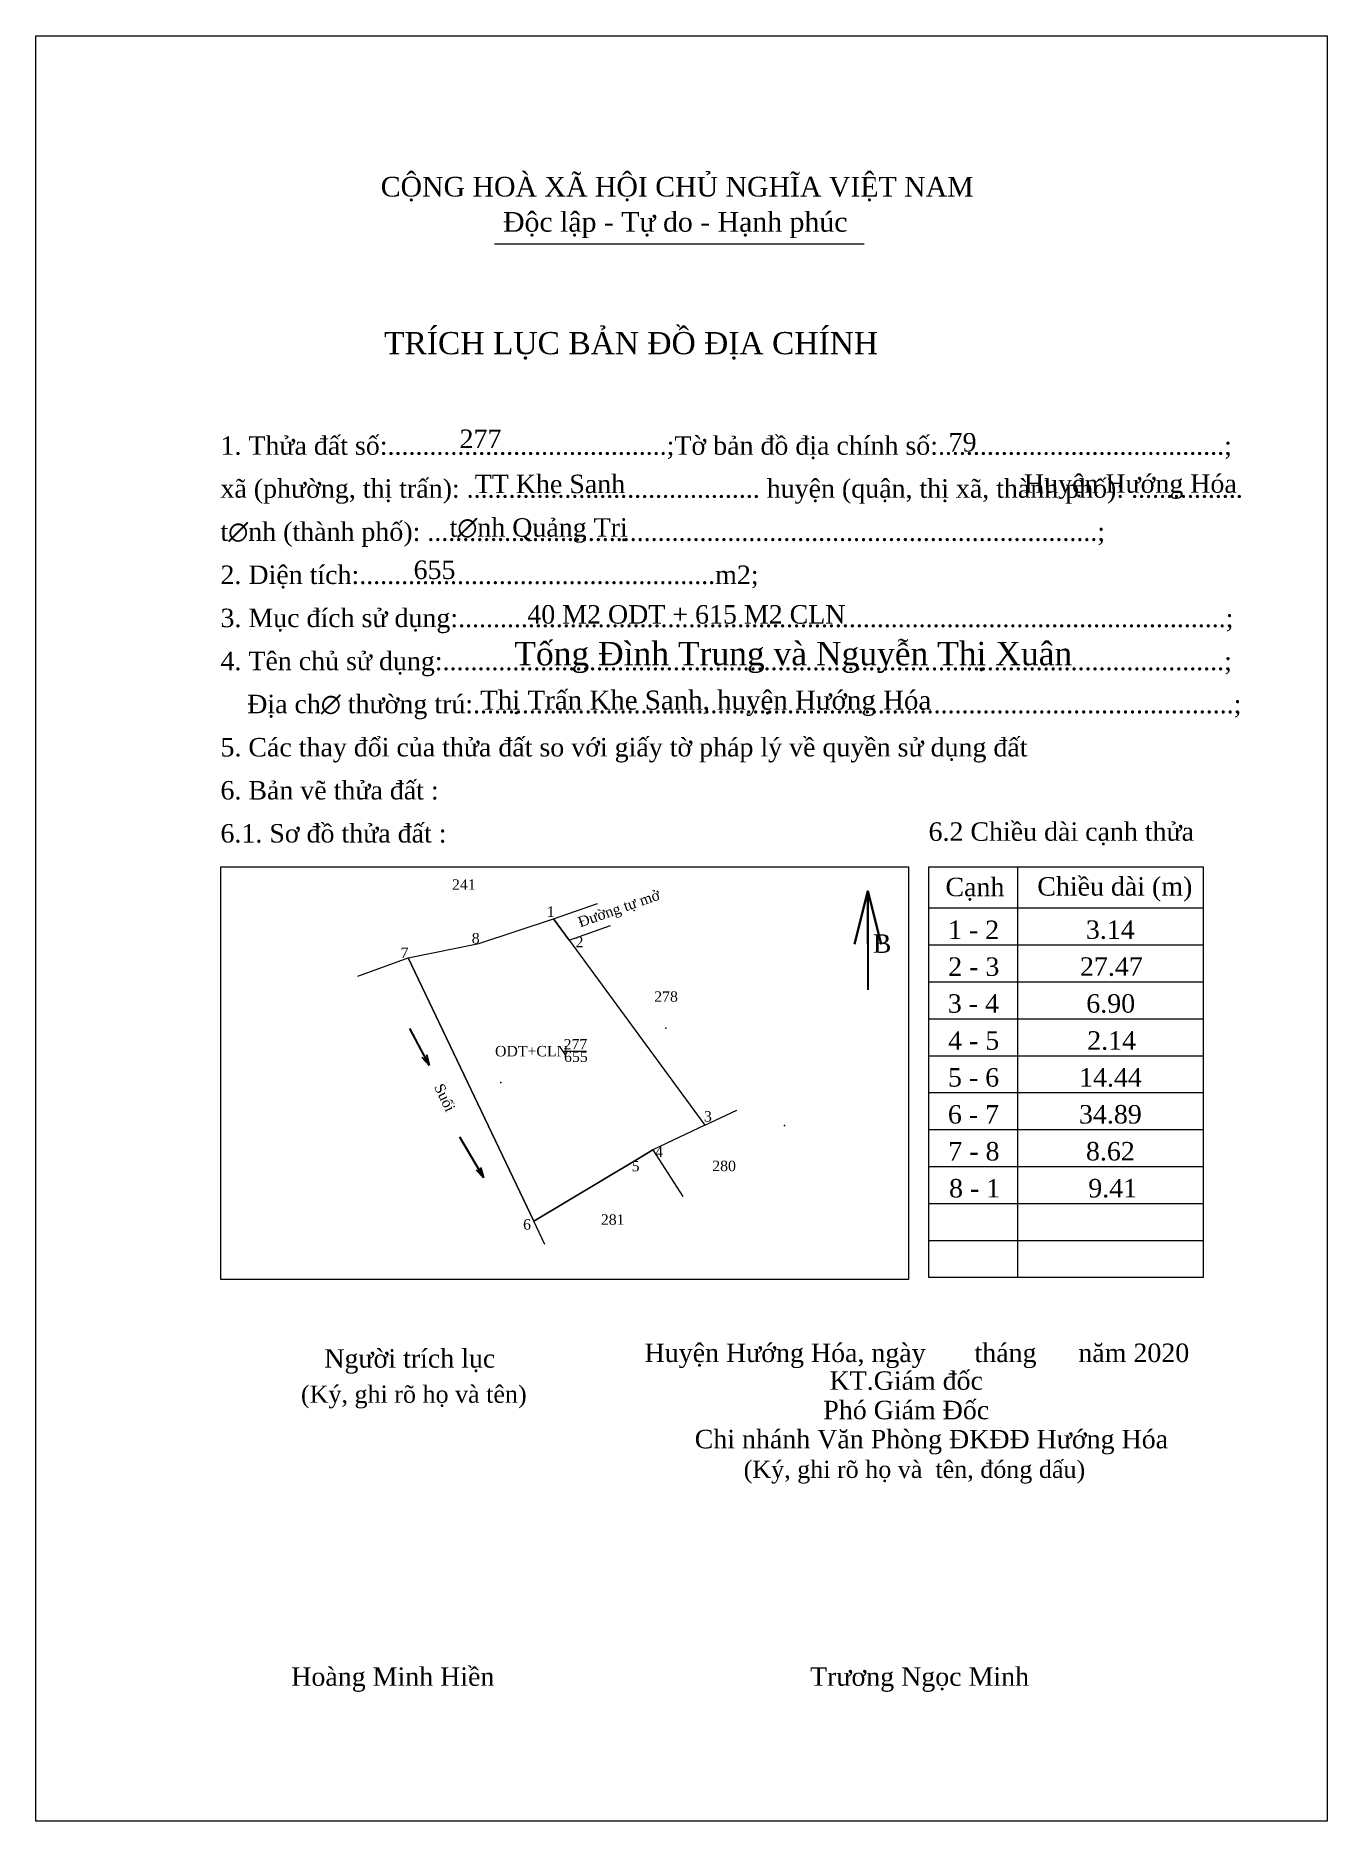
# Model space of a CAD drawing. Header units: metres. Extents: x 550731 to 551187, y 1838509 to 1839068.
# Drawn here: x 550731.4 to 550885.8, y 1838854 to 1839067.7 of the extents above; entities that cross this region are included whole.
import ezdxf
from ezdxf.enums import TextEntityAlignment as Align

# ---------------------------------------------------------------- set-up
doc = ezdxf.new("R2010")
doc.units = ezdxf.units.M
doc.header["$MEASUREMENT"] = 0
for name, color, linetype, lineweight in [('Level 1', 7, 'Continuous', 0), ('Level 10', 7, 'Continuous', 0), ('Level 13', 7, 'Continuous', 0), ('Level 18', 7, 'Continuous', 0), ('Level 2', 7, 'Continuous', 0), ('Level 30', 7, 'Continuous', 0), ('Level 4', 7, 'Continuous', 0), ('Level 63', 7, 'Continuous', 0)]:
    doc.layers.add(name, color=color, linetype=linetype, lineweight=lineweight)
doc.styles.add('Style-VHtime', font='VHtime.shx')
doc.styles.add('Style-VHtimeb', font='VHtimeb.shx')
doc.styles.add('Style-Vntime', font='Vntime.shx')
doc.styles.add('Style-Vntimeb', font='Vntimeb.shx')
doc.styles.add('Style-Vntimei I 0.00000', font='Vntimei.shx')
doc.dimstyles.get("Standard").update_dxf_attribs({"dimtxt": 0.18, "dimasz": 0.18, "dimexe": 0.18, "dimexo": 0.0625, "dimgap": 0.09, "dimtad": 0, "dimtih": 1, "dimtoh": 1, "dimdec": 4, "dimzin": 0, "dimdsep": 46, "dimtxsty": 'Standard', "dimcen": 0.09, "dimadec": 0, "dimazin": 0, "dimtfac": 1, "dimtdec": 4, "dimtofl": 0, "dimtmove": 0, "dimatfit": 3, "dimfxl": 1, "dimtolj": 1, "dimtzin": 0, "dimarcsym": 0})

msp = doc.modelspace()

# ---------------------------------------------------------------- texts
at = {"layer": 'Level 1', "color": 7, "linetype": 'Continuous', "lineweight": 0, "style": 'Style-Vntime'}
for s, p in [('ODT+CLN', (550790.66, 1838946.8)), ('277', (550795.92, 1838947.63)), ('655', (550795.97, 1838946.13))]:
    msp.add_text(s, height=1.25, dxfattribs=at).set_placement(p, align=Align.TOP_CENTER)
at = {"layer": 'Level 10', "color": 7, "linetype": 'Continuous', "lineweight": 0, "style": 'Style-Vntime'}
for s, height, p in [('277', 2.21, (550782.06, 1839018.32)), ('79', 2.21, (550840.54, 1839017.91)), ('TT Khe Sanh', 2.21, (550783.87, 1839012.93)), ('HuyÖn H\xadíng Hãa', 2.2097, (550849.55, 1839012.97)), ('t∅nh Qu¶ng TrÞ', 2.2097, (550780.87, 1839007.72))]:
    msp.add_text(s, height=height, dxfattribs=at).set_placement(p)
at = {"layer": 'Level 10', "color": 7, "linetype": 'Continuous', "lineweight": 0}
for s, height, style, p in [('655', 2.21, 'Style-Vntime', (550776.56, 1839004.87)), ('40 m2 ODT + 615 m2 CLN', 2.21, 'Style-VHtime', (550790.16, 1838999.53)), ('Tèng §×nh Trung vµ NguyÔn ThÞ Xu©n', 2.81, 'Style-Vntime', (550788.6, 1838995.14)), ('ThÞ TrÊn Khe Sanh, huyÖn H\xadíng Hãa', 2.29, 'Style-Vntime', (550784.52, 1838989.31))]:
    msp.add_text(s, height=height, dxfattribs=dict(at, style=style)).set_placement(p, align=Align.TOP_LEFT)
at = {"layer": 'Level 10', "color": 7, "linetype": 'Continuous', "lineweight": 0, "style": 'Style-Vntime'}
for s, height, p in [('HuyÖn H\xadíng Hãa, ngµy       th¸ng      n¨m 2020', 2.2097, (550836.75, 1838911.19)), ('Hoµng Minh HiÒn', 2.21, (550774.08, 1838872.46)), ('Tr\xad¬ng Ngäc Minh', 2.2097, (550837.06, 1838872.46))]:
    msp.add_text(s, height=height, dxfattribs=at).set_placement(p, align=Align.TOP_CENTER)
at = {"layer": 'Level 10', "color": 7, "linetype": 'Continuous', "lineweight": 0, "char_height": 2.21, "attachment_point": 5, "line_spacing_factor": 0.6}
for s, insert, style in [('1 - 2', (550843.52, 1838960.69), 'Style-VHtime'), ('3.14', (550859.87, 1838960.69), 'Style-Vntime'), ('2 - 3', (550843.55, 1838956.27), 'Style-VHtime'), ('27.47', (550860, 1838956.27), 'Style-Vntime'), ('3 - 4', (550843.5, 1838951.86), 'Style-VHtime'), ('6.90', (550859.92, 1838951.86), 'Style-Vntime'), ('4 - 5', (550843.53, 1838947.43), 'Style-VHtime'), ('2.14', (550860.03, 1838947.43), 'Style-Vntime'), ('5 - 6', (550843.52, 1838943.02), 'Style-VHtime'), ('14.44', (550859.89, 1838943.02), 'Style-Vntime'), ('6 - 7', (550843.51, 1838938.6), 'Style-VHtime'), ('34.89', (550859.88, 1838938.6), 'Style-Vntime'), ('7 - 8', (550843.56, 1838934.18), 'Style-VHtime'), ('8.62', (550859.88, 1838934.18), 'Style-Vntime'), ('8 - 1', (550843.65, 1838929.76), 'Style-VHtime'), ('9.41', (550860.16, 1838929.76), 'Style-Vntime')]:
    msp.add_mtext(s, dxfattribs=dict(at, insert=insert, style=style))
at = {"layer": 'Level 30', "color": 7, "linetype": 'Continuous', "lineweight": 0}
for s, height, style, p in [('CéNG HOµ X· HéI CHñ NGHÜA VIÖT NAM', 2.357, 'Style-VHtimeb', (550772.63, 1839048.41)), ('§éc lËp - Tù do - H¹nh phóc', 2.357, 'Style-Vntimeb', (550787.26, 1839044.2)), ('TRÝCH LôC B¶N ®å ®ÞA CHÝNH', 2.6516, 'Style-VHtimeb', (550773.03, 1839029.55)), ('1. Thöa ®Êt sè:........................................;Tê b¶n ®å ®Þa chÝnh sè:.........................................;', 2.20968, 'Style-Vntime', (550753.47, 1839017.52)), ('x· (ph\xadêng, thÞ trÊn): .......................................... huyÖn (quËn, thÞ x·, thµnh phè): ................', 2.20998, 'Style-Vntime', (550753.47, 1839012.38)), ('t∅nh (thµnh phè): ................................................................................................;', 2.20998, 'Style-Vntime', (550753.47, 1839007.22)), ('2. DiÖn tÝch:...................................................m2;', 2.21, 'Style-Vntime', (550753.47, 1839002.06)), ('3. Môc ®Ých sö dông:..............................................................................................................;', 2.20968, 'Style-Vntime', (550753.47, 1838996.9)), ('4. Tªn chñ sö dông:................................................................................................................;', 2.20968, 'Style-Vntime', (550753.47, 1838991.75)), ('§Þa ch∅ th\xadêng tró:.............................................................................................................;', 2.20968, 'Style-Vntime', (550756.67, 1838986.6)), ('5. C¸c thay ®æi cña thöa ®Êt so víi giÊy tê ph¸p lý vÒ quyÒn sö dông ®Êt', 2.2097, 'Style-Vntime', (550753.47, 1838981.43)), ('6. B¶n vÏ thöa ®Êt :', 2.2097, 'Style-Vntime', (550753.47, 1838976.28)), ('6.1. S¬ ®å thöa ®Êt :', 2.2097, 'Style-Vntime', (550753.47, 1838971.13)), ('6.2 ChiÒu dµi c¹nh thöa', 2.2097, 'Style-Vntime', (550838.14, 1838971.34)), ('C¹nh', 2.21, 'Style-Vntime', (550840.16, 1838964.71)), ('ChiÒu dµi (m)', 2.2097, 'Style-Vntime', (550851.14, 1838964.78)), ('B', 2.21, 'Style-VHtimeb', (550831.47, 1838957.94))]:
    msp.add_text(s, height=height, dxfattribs=dict(at, style=style)).set_placement(p)
for s, height, style, p in [('Ng\xadêi trÝch lôc', 2.2097, 'Style-Vntimeb', (550776.11, 1838910.52)), ('KT.Gi¸m ®èc', 2.2097, 'Style-Vntimeb', (550835.47, 1838907.87)), ('(Ký, ghi râ hä vµ tªn)', 2.0623, 'Style-Vntimei I 0.00000', (550776.59, 1838906.17)), ('Phã Gi¸m §èc', 2.2097, 'Style-Vntimeb', (550835.47, 1838904.35)), ('Chi nh¸nh V¨n Phßng §K§§ H\xadíng Hãa', 2.2097, 'Style-Vntimeb', (550838.48, 1838900.87)), ('(Ký, ghi râ hä vµ  tªn, ®ãng dÊu)', 2.0623, 'Style-Vntimei I 0.00000', (550836.45, 1838897.18))]:
    msp.add_text(s, height=height, dxfattribs=dict(at, style=style)).set_placement(p, align=Align.TOP_CENTER)
at = {"layer": 'Level 4', "color": 7, "linetype": 'Continuous', "lineweight": 0, "style": 'Style-Vntime'}
for s, p in [('241', (550782.57, 1838966.73)), ('278', (550806.75, 1838953.33)), ('280', (550813.69, 1838933.07)), ('281', (550800.37, 1838926.65))]:
    msp.add_text(s, height=1.25, dxfattribs=at).set_placement(p, align=Align.TOP_CENTER)
for s, rotation, p in [('§\xadêng tù më', 19.4036, (550801.32, 1838962.67)), ('Suèi', 295.5001, (550779.73, 1838940.35))]:
    msp.add_text(s, height=1.25, rotation=rotation, dxfattribs=at).set_placement(p, align=Align.CENTER)
for s, p in [(' 1', (550793.42, 1838962.23)), (' 7', (550775.95, 1838957.32)), (' 8', (550784.46, 1838959.06)), (' 2', (550796.87, 1838958.61)), (' 3', (550812.23, 1838937.75)), (' 5', (550803.58, 1838931.8)), (' 4', (550806.37, 1838933.5)), (' 6', (550790.6, 1838924.83))]:
    msp.add_text(s, height=1.25, dxfattribs=at).set_placement(p, align=Align.RIGHT)

# ---------------------------------------------------------------- blocks, each defined once
blk = doc.blocks.new('TerminatorOpen_0.5')
at = {"color": 0, "linetype": 'ByBlock', "lineweight": -2}
for q in [(-1, 0.25), (-1, 0), (-1, -0.25)]:
    blk.add_line((0, 0), q, dxfattribs=at)

# ---------------------------------------------------------------- linework, layer by layer
at = {"layer": 'Level 1', "color": 7, "linetype": 'Continuous', "lineweight": 0}
msp.add_line((550792.27, 1838923.05), (550790.94, 1838925.83), dxfattribs=at)
at = {"layer": 'Level 1', "color": 7, "linetype": 'Continuous', "lineweight": 0, "flags": 128}
msp.add_lwpolyline([(550793.3, 1838962), (550795.16, 1838959.47), (550811.4, 1838937.31), (550805.16, 1838934.37), (550803.32, 1838933.27), (550790.94, 1838925.83), (550775.92, 1838957.32), (550784.36, 1838959.06), (550793.3, 1838962)], close=True, dxfattribs=at)
at = {"layer": 'Level 13', "color": 7, "linetype": 'Continuous', "lineweight": 0}
for p in [(550806.74, 1838948.93), (550786.99, 1838942.41), (550820.9, 1838937.28)]:
    msp.add_point(p, dxfattribs=at)
at = {"layer": 'Level 18', "color": 7, "linetype": 'Continuous', "lineweight": 0}
for p, q in [((550795.16, 1838959.47), (550793.3, 1838962)), ((550795.16, 1838959.47), (550811.4, 1838937.31)), ((550775.92, 1838957.32), (550790.94, 1838925.83)), ((550811.4, 1838937.31), (550805.16, 1838934.37)), ((550790.94, 1838925.83), (550803.32, 1838933.27)), ((550803.32, 1838933.27), (550805.16, 1838934.37))]:
    msp.add_line(p, q, dxfattribs=at)
at = {"layer": 'Level 18', "color": 7, "linetype": 'Continuous', "lineweight": 0, "flags": 128}
for points in [[(550784.36, 1838959.06), (550793.3, 1838962)], [(550775.92, 1838957.32), (550784.36, 1838959.06)]]:
    msp.add_lwpolyline(points, dxfattribs=at)
at = {"layer": 'Level 2', "color": 7, "linetype": 'Continuous', "lineweight": 0, "flags": 128}
msp.add_lwpolyline([(550731.38, 1839067.65), (550885.82, 1839067.65), (550885.82, 1838854.04), (550731.38, 1838854.04), (550731.38, 1839067.65)], close=True, dxfattribs=at)
at = {"layer": 'Level 30', "color": 7, "linetype": 'Continuous', "lineweight": 0, "ltscale": 19161337.18854891}
msp.add_line((550786.25, 1839042.75), (550830.45, 1839042.75), dxfattribs=at)
at = {"layer": 'Level 30', "color": 7, "linetype": 'Continuous', "lineweight": 13}
for p, q in [((550848.79, 1838968.24), (550848.79, 1838919.11)), ((550838.18, 1838963.31), (550870.96, 1838963.31))]:
    msp.add_line(p, q, dxfattribs=at)
at = {"layer": 'Level 30', "color": 7, "linetype": 'Continuous', "lineweight": 0}
for p, q in [((550838.18, 1838958.89), (550870.96, 1838958.89)), ((550838.18, 1838954.47), (550870.96, 1838954.47)), ((550838.18, 1838950.05), (550870.96, 1838950.05)), ((550838.18, 1838945.63), (550870.96, 1838945.63)), ((550838.18, 1838941.21), (550870.96, 1838941.21)), ((550838.18, 1838936.79), (550870.96, 1838936.79)), ((550838.18, 1838932.37), (550870.96, 1838932.37)), ((550838.18, 1838927.95), (550870.96, 1838927.95)), ((550838.18, 1838923.53), (550870.96, 1838923.53))]:
    msp.add_line(p, q, dxfattribs=at)
at = {"layer": 'Level 30', "color": 7, "linetype": 'Continuous', "lineweight": 13, "flags": 128}
for points in [[(550753.53, 1838968.22), (550835.74, 1838968.22), (550835.74, 1838918.86), (550753.53, 1838918.86), (550753.53, 1838968.22)], [(550838.18, 1838968.24), (550870.96, 1838968.24), (550870.96, 1838919.11), (550838.18, 1838919.11), (550838.18, 1838968.24)]]:
    msp.add_lwpolyline(points, close=True, dxfattribs=at)
at = {"layer": 'Level 4', "color": 7, "linetype": 'Continuous', "lineweight": 0}
for p, q in [((550811.4, 1838937.31), (550815.21, 1838939.11)), ((550805.16, 1838934.37), (550808.77, 1838928.78))]:
    msp.add_line(p, q, dxfattribs=at)
at = {"layer": 'Level 4', "color": 7, "linetype": 'Continuous', "lineweight": 0, "flags": 128}
for points in [[(550793.3, 1838962), (550798.54, 1838963.84)], [(550795.16, 1838959.47), (550800.1, 1838961.21)], [(550769.88, 1838955.15), (550775.92, 1838957.32)]]:
    msp.add_lwpolyline(points, dxfattribs=at)
at = {"layer": 'Level 63', "color": 7, "linetype": 'Continuous', "lineweight": 0}
msp.add_line((550794.58, 1838946.17), (550797.24, 1838946.17), dxfattribs=at)

# ---------------------------------------------------------------- block references
at = {"layer": 'Level 30', "color": 7, "linetype": 'Continuous', "lineweight": 30, "xscale": 6.36, "yscale": 6.36, "zscale": 6.36, "rotation": 90.09396333585312}
msp.add_blockref('TerminatorOpen_0.5', (550830.88, 1838965.34), dxfattribs=at)

msp.set_redraw_order([(e.dxf.handle, doc.entitydb.next_handle()) for e in msp.query("TEXT MTEXT ATTDEF DIMENSION ARC_DIMENSION")])  # texts and dimensions are drawn at this point

# ---------------------------------------------------------------- leaders
at = {"layer": 'Level 30', "color": 7, "linetype": 'Continuous', "lineweight": 30}
msp.add_leader([(550830.88, 1838965.34), (550830.89, 1838953.52)], dimstyle='Standard', override={"dimtxt": 6.36, "dimasz": 6.36, "dimgap": 0, "dimtad": 1, "dimtxsty": 'Style-Vntime', "dimldrblk": 'TerminatorOpen_0.5'}, dxfattribs=at)
at = {"layer": 'Level 4', "color": 7, "linetype": 'Continuous', "lineweight": 0}
for points in [[(550778.45, 1838944.47), (550776.13, 1838948.9)], [(550784.98, 1838931.02), (550782.1, 1838935.89)]]:
    msp.add_leader(points, dimstyle='Standard', override={"dimtxt": 1.25, "dimasz": 1.25, "dimgap": 0, "dimtxsty": 'Style-Vntime', "dimldrblk": 'TerminatorOpen_0.5'}, dxfattribs=at)

doc.saveas('drawing.dxf')
